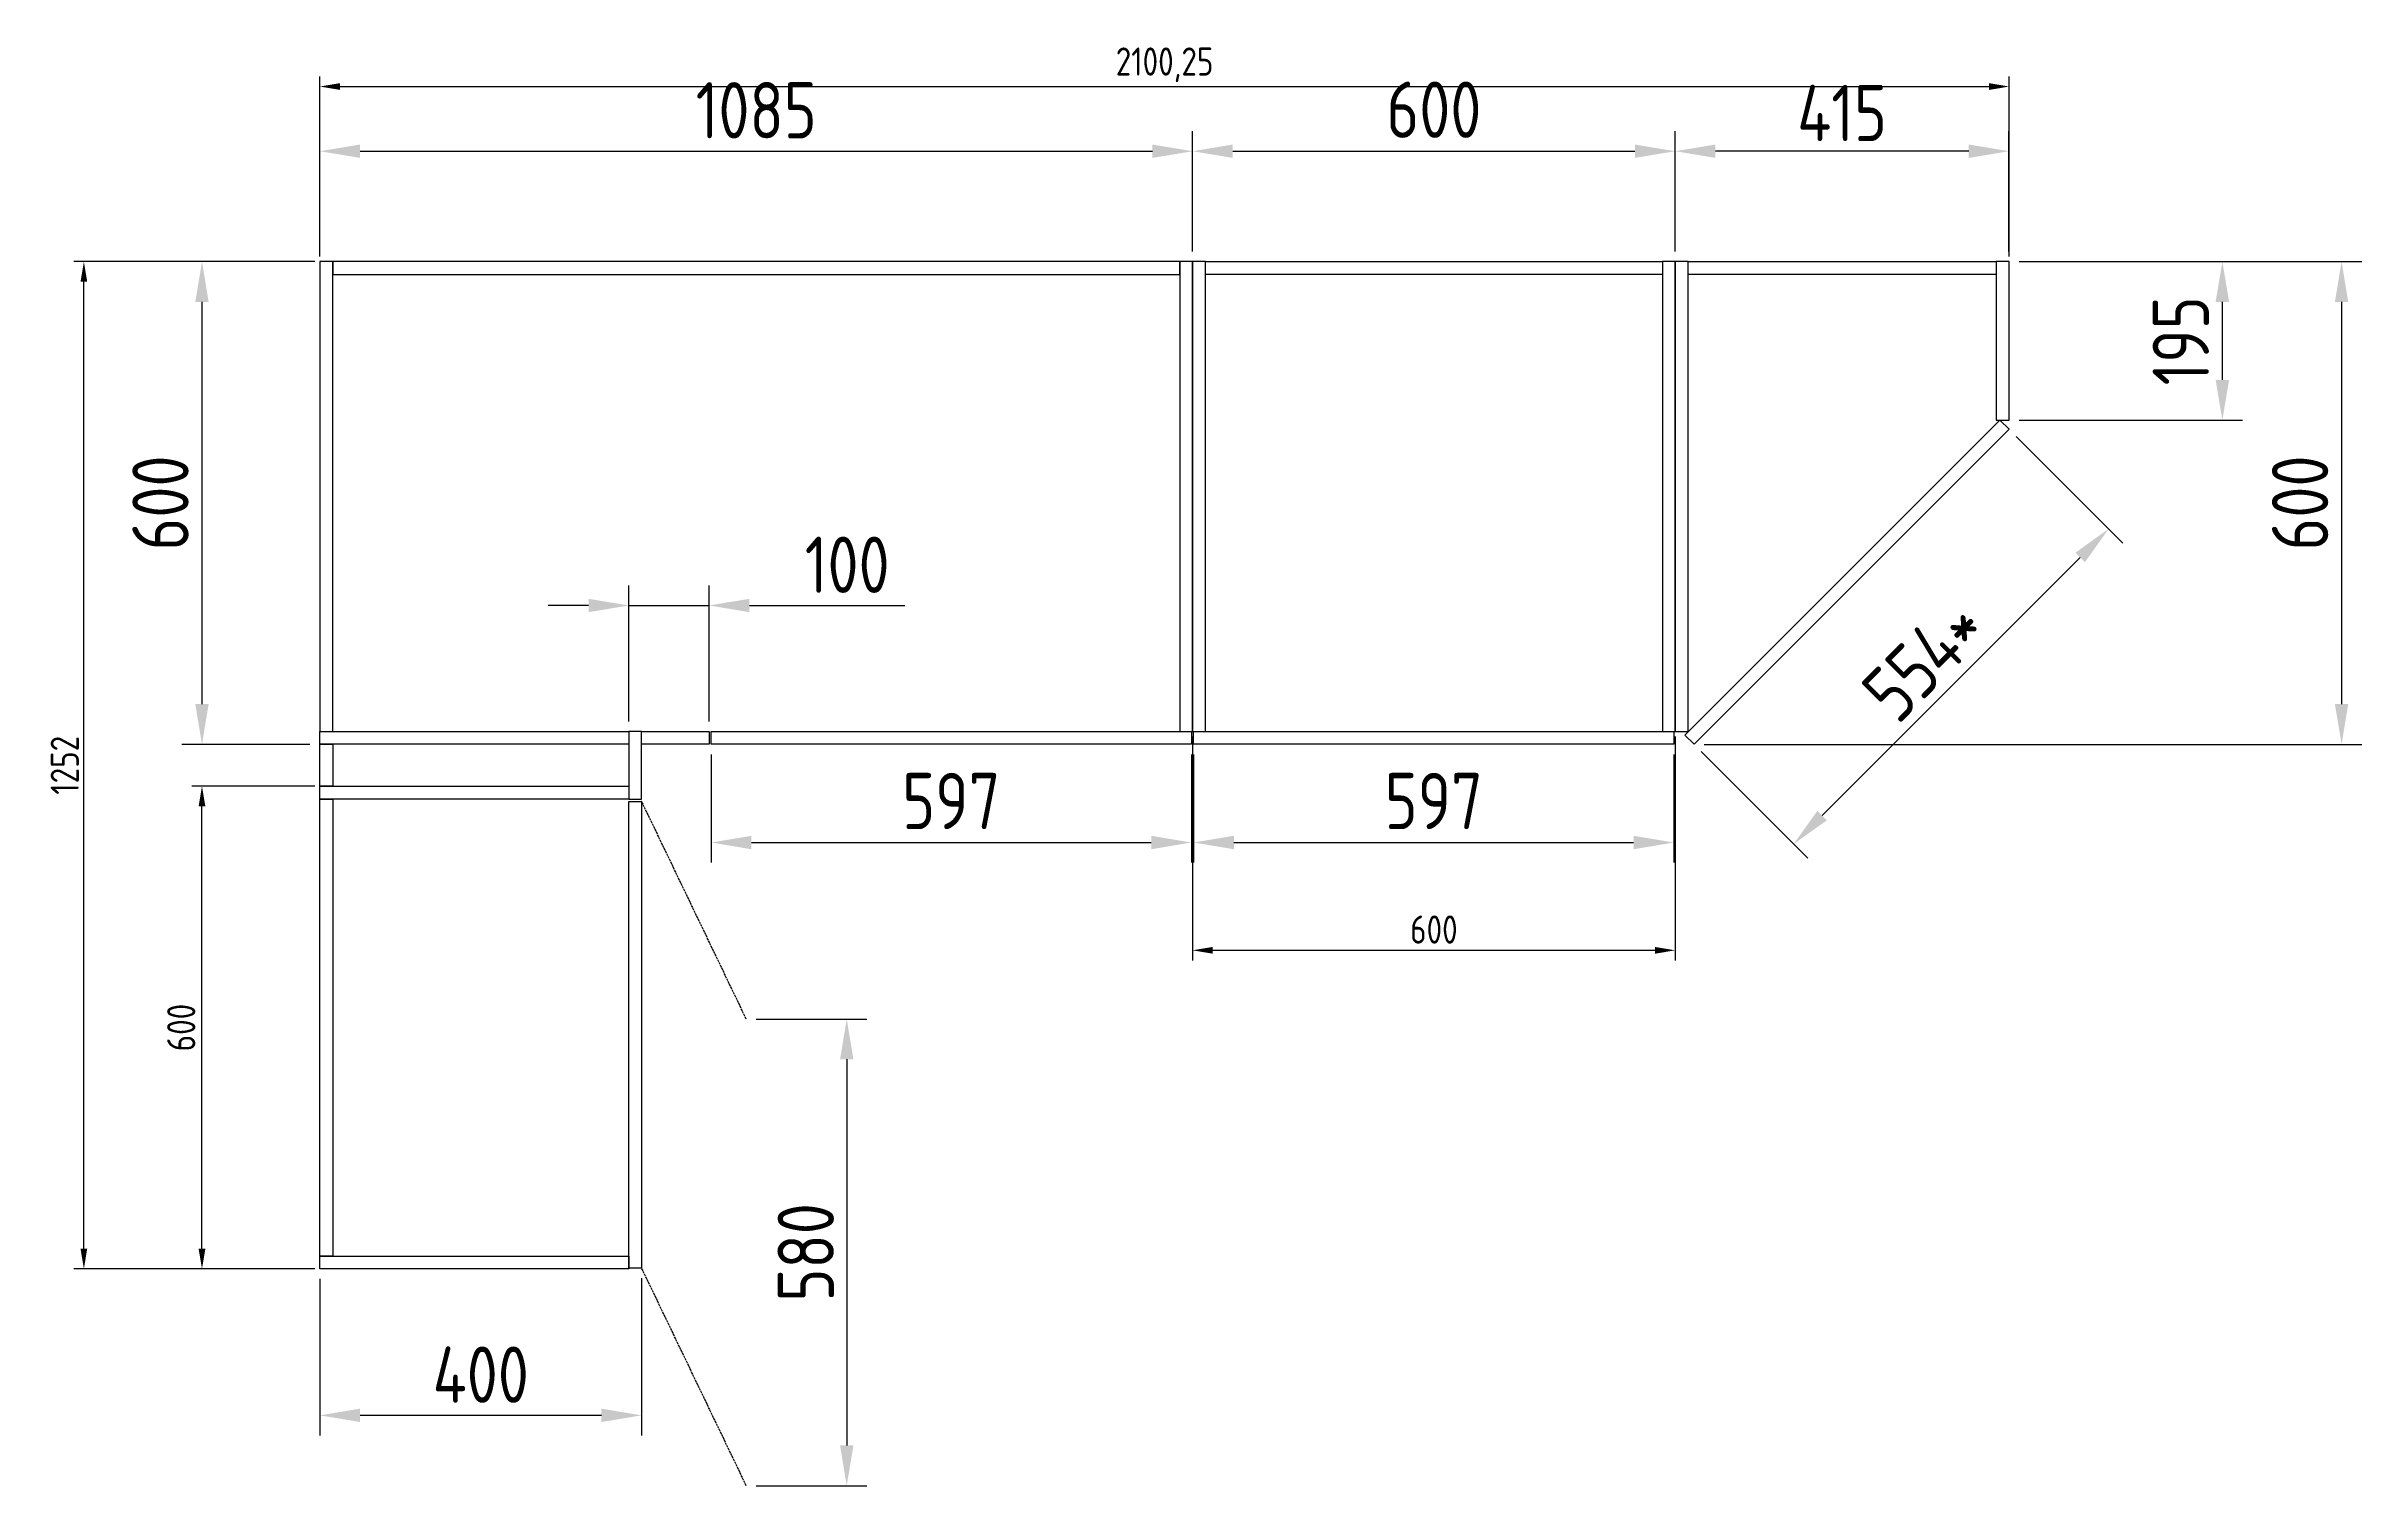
# Model space of a CAD drawing. Header units: millimetres. Extents: x 1713 to 34496, y -3951 to 7152.
# Drawn here: x 8964 to 11843, y 5010 to 6799 of the extents above; entities that cross this region are included whole.
import ezdxf

# ---------------------------------------------------------------- set-up
doc = ezdxf.new("R2010")
doc.units = ezdxf.units.MM
doc.linetypes.add('ACAD_ISO02W100', pattern=[15, 12, -3])
doc.layers.add('awcad.layer.СКД_технические_средства', color=7, linetype='Continuous', lineweight=30)
doc.styles.add('awcad.labels', font='eskd.shx')
doc.dimstyles.new('awcad.dim.building', dxfattribs={"dimtxt": 3.5, "dimasz": 2.5, "dimexe": 1.25, "dimexo": 0.625, "dimtad": 1, "dimtxsty": 'awcad.labels', "dimcen": 2.5, "dimadec": 0, "dimazin": 0, "dimtfac": 1, "dimtmove": 0, "dimatfit": 3, "dimldrblk": 'NONE', "dimfxl": 1, "dimarcsym": 0})

# ---------------------------------------------------------------- blocks, each defined once
blk = doc.blocks.new('*D30')
at = {"layer": 'awcad.layer.СКД_технические_средства', "color": 0, "linetype": 'ByBlock', "lineweight": -2}
for p, q in [((10389.6, 5940.9), (10389.6, 5662.6)), ((10989.6, 5940.9), (10989.6, 5662.6)), ((10414.6, 5675.1), (10964.6, 5675.1))]:
    blk.add_line(p, q, dxfattribs=at)
at = {"layer": 'awcad.layer.СКД_технические_средства', "color": 0, "linetype": 'ByBlock'}
for points in [[(10414.6, 5679.3), (10414.6, 5670.9), (10389.6, 5675.1)], [(10964.6, 5679.3), (10964.6, 5670.9), (10989.6, 5675.1)]]:
    blk.add_solid(points, dxfattribs=at)
at = {"layer": 'Defpoints', "color": 0, "linetype": 'ByBlock'}
for p in [(10389.6, 5947.1), (10989.6, 5947.1), (10989.6, 5675.1)]:
    blk.add_point(p, dxfattribs=at)
at = {"layer": 'awcad.layer.СКД_технические_средства', "color": 0, "linetype": 'ByBlock', "lineweight": -2, "insert": (10689.6, 5700.9), "char_height": 35, "attachment_point": 5, "style": 'awcad.labels'}
blk.add_mtext('600', dxfattribs=at)
blk = doc.blocks.new('_None')
blk = doc.blocks.new('*D33')
at = {"layer": 'awcad.layer.СКД_технические_средства', "color": 0, "linetype": 'ByBlock', "lineweight": -2}
for p, q in [((9298.4, 5879.1), (9145.5, 5879.1)), ((9158, 5304.1), (9158, 5854.1)), ((9298.4, 5279.1), (9145.5, 5279.1))]:
    blk.add_line(p, q, dxfattribs=at)
at = {"layer": 'awcad.layer.СКД_технические_средства', "color": 0, "linetype": 'ByBlock'}
for points in [[(9153.8, 5854.1), (9162.2, 5854.1), (9158, 5879.1)], [(9153.8, 5304.1), (9162.2, 5304.1), (9158, 5279.1)]]:
    blk.add_solid(points, dxfattribs=at)
at = {"layer": 'Defpoints', "color": 0, "linetype": 'ByBlock'}
for p in [(9158, 5879.1), (9304.6, 5879.1), (9304.6, 5279.1)]:
    blk.add_point(p, dxfattribs=at)
at = {"layer": 'awcad.layer.СКД_технические_средства', "color": 0, "linetype": 'ByBlock', "lineweight": -2, "insert": (9132.2, 5579.1), "char_height": 35, "attachment_point": 5, "rotation": 90, "style": 'awcad.labels'}
blk.add_mtext('600', dxfattribs=at)
blk = doc.blocks.new('*D36')
at = {"layer": 'awcad.layer.СКД_технические_средства', "color": 0, "linetype": 'ByBlock', "lineweight": -2}
for p, q in [((9298.4, 6531.1), (8998.7, 6531.1)), ((9011.2, 5304.1), (9011.2, 6506.1)), ((9298.4, 5279.1), (8998.7, 5279.1))]:
    blk.add_line(p, q, dxfattribs=at)
at = {"layer": 'awcad.layer.СКД_технические_средства', "color": 0, "linetype": 'ByBlock'}
for points in [[(9007, 6506.1), (9015.3, 6506.1), (9011.2, 6531.1)], [(9007, 5304.1), (9015.3, 5304.1), (9011.2, 5279.1)]]:
    blk.add_solid(points, dxfattribs=at)
at = {"layer": 'Defpoints', "color": 0, "linetype": 'ByBlock'}
for p in [(9011.2, 6531.1), (9304.6, 6531.1), (9304.6, 5279.1)]:
    blk.add_point(p, dxfattribs=at)
at = {"layer": 'awcad.layer.СКД_технические_средства', "color": 0, "linetype": 'ByBlock', "lineweight": -2, "insert": (8987.4, 5905.1), "char_height": 35, "attachment_point": 5, "rotation": 90, "style": 'awcad.labels'}
blk.add_mtext('1252', dxfattribs=at)
blk = doc.blocks.new('*D39')
at = {"layer": 'awcad.layer.СКД_технические_средства', "color": 0, "linetype": 'ByBlock', "lineweight": -2}
for p, q in [((9304.6, 6537.4), (9304.6, 6761.2)), ((9329.6, 6748.7), (11379.9, 6748.7)), ((11404.9, 6537.4), (11404.9, 6761.2))]:
    blk.add_line(p, q, dxfattribs=at)
at = {"layer": 'awcad.layer.СКД_технические_средства', "color": 0, "linetype": 'ByBlock'}
for points in [[(9329.6, 6752.9), (9329.6, 6744.5), (9304.6, 6748.7)], [(11379.9, 6752.9), (11379.9, 6744.5), (11404.9, 6748.7)]]:
    blk.add_solid(points, dxfattribs=at)
at = {"layer": 'Defpoints', "color": 0, "linetype": 'ByBlock'}
for p in [(11404.9, 6748.7), (9304.6, 6531.1), (11404.9, 6531.1)]:
    blk.add_point(p, dxfattribs=at)
at = {"layer": 'awcad.layer.СКД_технические_средства', "color": 0, "linetype": 'ByBlock', "lineweight": -2, "insert": (10354.8, 6775.7), "char_height": 35, "attachment_point": 5, "style": 'awcad.labels'}
blk.add_mtext('2100,25', dxfattribs=at)
blk = doc.blocks.new('*D42')
at = {"layer": 'awcad.layer.СКД_технические_средства', "color": 0, "linetype": 'ByBlock', "lineweight": -2, "transparency": 16777216}
for p, q in [((9292.1, 6531.1), (9133, 6531.1)), ((9158, 6481.1), (9158, 5981.1)), ((9292.1, 5931.1), (9133, 5931.1))]:
    blk.add_line(p, q, dxfattribs=at)
at = {"layer": 'awcad.layer.СКД_технические_средства', "color": 0, "linetype": 'ByBlock', "transparency": 16777216}
for points in [[(9149.7, 6481.1), (9166.3, 6481.1), (9158, 6531.1)], [(9149.7, 5981.1), (9166.3, 5981.1), (9158, 5931.1)]]:
    blk.add_solid(points, dxfattribs=at)
at = {"layer": 'Defpoints', "color": 0, "linetype": 'ByBlock', "transparency": 16777216}
for p in [(9304.6, 6531.1), (9158, 5931.1), (9304.6, 5931.1)]:
    blk.add_point(p, dxfattribs=at)
at = {"layer": 'awcad.layer.СКД_технические_средства', "color": 0, "linetype": 'ByBlock', "lineweight": -2, "transparency": 16777216, "insert": (9106.4, 6231.1), "char_height": 70, "attachment_point": 5, "rotation": 90, "style": 'awcad.labels'}
blk.add_mtext('600', dxfattribs=at)
blk = doc.blocks.new('*D45')
at = {"layer": 'awcad.layer.СКД_технические_средства', "color": 0, "linetype": 'ByBlock', "lineweight": -2, "transparency": 16777216}
for p, q in [((9638.6, 6103.7), (9588.6, 6103.7)), ((9688.6, 5959.6), (9688.6, 6128.7)), ((9688.6, 6103.7), (9788.6, 6103.7)), ((9788.6, 5959.6), (9788.6, 6128.7)), ((9838.6, 6103.7), (10031.8, 6103.7))]:
    blk.add_line(p, q, dxfattribs=at)
at = {"layer": 'awcad.layer.СКД_технические_средства', "color": 0, "linetype": 'ByBlock', "transparency": 16777216}
for points in [[(9638.6, 6112), (9638.6, 6095.4), (9688.6, 6103.7)], [(9838.6, 6112), (9838.6, 6095.4), (9788.6, 6103.7)]]:
    blk.add_solid(points, dxfattribs=at)
at = {"layer": 'Defpoints', "color": 0, "linetype": 'ByBlock', "transparency": 16777216}
for p in [(9788.6, 6103.7), (9688.6, 5947.1), (9788.6, 5947.1)]:
    blk.add_point(p, dxfattribs=at)
at = {"layer": 'awcad.layer.СКД_технические_средства', "color": 0, "linetype": 'ByBlock', "lineweight": -2, "transparency": 16777216, "insert": (9960.2, 6154.3), "char_height": 70, "attachment_point": 5, "style": 'awcad.labels'}
blk.add_mtext('100', dxfattribs=at)
blk = doc.blocks.new('*D48')
at = {"layer": 'awcad.layer.СКД_технические_средства', "color": 0, "linetype": 'ByBlock', "lineweight": -2, "transparency": 16777216}
for p, q in [((10390.9, 5918.6), (10390.9, 5784.1)), ((10987.9, 5918.6), (10987.9, 5784.1)), ((10440.9, 5809.1), (10937.9, 5809.1))]:
    blk.add_line(p, q, dxfattribs=at)
at = {"layer": 'awcad.layer.СКД_технические_средства', "color": 0, "linetype": 'ByBlock', "transparency": 16777216}
for points in [[(10440.9, 5817.4), (10440.9, 5800.7), (10390.9, 5809.1)], [(10937.9, 5817.4), (10937.9, 5800.7), (10987.9, 5809.1)]]:
    blk.add_solid(points, dxfattribs=at)
at = {"layer": 'Defpoints', "color": 0, "linetype": 'ByBlock', "transparency": 16777216}
for p in [(10390.9, 5931.1), (10987.9, 5931.1), (10987.9, 5809.1)]:
    blk.add_point(p, dxfattribs=at)
at = {"layer": 'awcad.layer.СКД_технические_средства', "color": 0, "linetype": 'ByBlock', "lineweight": -2, "transparency": 16777216, "insert": (10689.4, 5860.7), "char_height": 70, "attachment_point": 5, "style": 'awcad.labels'}
blk.add_mtext('597', dxfattribs=at)
blk = doc.blocks.new('*D51')
at = {"layer": 'awcad.layer.СКД_технические_средства', "color": 0, "linetype": 'ByBlock', "lineweight": -2, "transparency": 16777216}
for p, q in [((9791.1, 5918.6), (9791.1, 5784.1)), ((10388.1, 5918.6), (10388.1, 5784.1)), ((9841.1, 5809.1), (10338.1, 5809.1))]:
    blk.add_line(p, q, dxfattribs=at)
at = {"layer": 'awcad.layer.СКД_технические_средства', "color": 0, "linetype": 'ByBlock', "transparency": 16777216}
for points in [[(9841.1, 5817.4), (9841.1, 5800.7), (9791.1, 5809.1)], [(10338.1, 5817.4), (10338.1, 5800.7), (10388.1, 5809.1)]]:
    blk.add_solid(points, dxfattribs=at)
at = {"layer": 'Defpoints', "color": 0, "linetype": 'ByBlock', "transparency": 16777216}
for p in [(9791.1, 5931.1), (10388.1, 5931.1), (10388.1, 5809.1)]:
    blk.add_point(p, dxfattribs=at)
at = {"layer": 'awcad.layer.СКД_технические_средства', "color": 0, "linetype": 'ByBlock', "lineweight": -2, "transparency": 16777216, "insert": (10089.6, 5860.7), "char_height": 70, "attachment_point": 5, "style": 'awcad.labels'}
blk.add_mtext('597', dxfattribs=at)
blk = doc.blocks.new('*D54')
at = {"layer": 'awcad.layer.СКД_технические_средства', "color": 0, "linetype": 'ByBlock', "lineweight": -2, "transparency": 16777216}
for p, q in [((9847.2, 5589.7), (9984.6, 5589.7)), ((9959.6, 5539.7), (9959.6, 5059.7)), ((9847.2, 5009.7), (9984.6, 5009.7))]:
    blk.add_line(p, q, dxfattribs=at)
at = {"layer": 'awcad.layer.СКД_технические_средства', "color": 0, "linetype": 'ByBlock', "transparency": 16777216}
for points in [[(9951.3, 5539.7), (9967.9, 5539.7), (9959.6, 5589.7)], [(9951.3, 5059.7), (9967.9, 5059.7), (9959.6, 5009.7)]]:
    blk.add_solid(points, dxfattribs=at)
at = {"layer": 'Defpoints', "color": 0, "linetype": 'ByBlock', "transparency": 16777216}
for p in [(9834.7, 5589.7), (9834.7, 5009.7), (9959.6, 5009.7)]:
    blk.add_point(p, dxfattribs=at)
at = {"layer": 'awcad.layer.СКД_технические_средства', "color": 0, "linetype": 'ByBlock', "lineweight": -2, "transparency": 16777216, "insert": (9908.7, 5299.7), "char_height": 70, "attachment_point": 5, "rotation": 90, "style": 'awcad.labels'}
blk.add_mtext('580', dxfattribs=at)
blk = doc.blocks.new('*D57')
at = {"layer": 'awcad.layer.СКД_технические_средства', "color": 0, "linetype": 'ByBlock', "lineweight": -2, "transparency": 16777216}
for p, q in [((9304.6, 5266.6), (9304.6, 5072.1)), ((9704.6, 5267.6), (9704.6, 5072.1)), ((9654.6, 5097.1), (9354.6, 5097.1))]:
    blk.add_line(p, q, dxfattribs=at)
at = {"layer": 'awcad.layer.СКД_технические_средства', "color": 0, "linetype": 'ByBlock', "transparency": 16777216}
for points in [[(9354.6, 5105.4), (9354.6, 5088.8), (9304.6, 5097.1)], [(9654.6, 5105.4), (9654.6, 5088.8), (9704.6, 5097.1)]]:
    blk.add_solid(points, dxfattribs=at)
at = {"layer": 'Defpoints', "color": 0, "linetype": 'ByBlock', "transparency": 16777216}
for p in [(9304.6, 5279.1), (9704.6, 5280.1), (9304.6, 5097.1)]:
    blk.add_point(p, dxfattribs=at)
at = {"layer": 'awcad.layer.СКД_технические_средства', "color": 0, "linetype": 'ByBlock', "lineweight": -2, "transparency": 16777216, "insert": (9504.6, 5147.7), "char_height": 70, "attachment_point": 5, "style": 'awcad.labels'}
blk.add_mtext('400', dxfattribs=at)
blk = doc.blocks.new('*D63')
at = {"layer": 'awcad.layer.СКД_технические_средства', "color": 0, "linetype": 'ByBlock', "lineweight": -2, "transparency": 16777216}
for p, q in [((11417.1, 6531.1), (11694.9, 6531.1)), ((11669.9, 6384.1), (11669.9, 6481.1)), ((11417.1, 6334.1), (11694.9, 6334.1))]:
    blk.add_line(p, q, dxfattribs=at)
at = {"layer": 'awcad.layer.СКД_технические_средства', "color": 0, "linetype": 'ByBlock', "transparency": 16777216}
for points in [[(11661.5, 6481.1), (11678.2, 6481.1), (11669.9, 6531.1)], [(11661.5, 6384.1), (11678.2, 6384.1), (11669.9, 6334.1)]]:
    blk.add_solid(points, dxfattribs=at)
at = {"layer": 'Defpoints', "color": 0, "linetype": 'ByBlock', "transparency": 16777216}
for p in [(11404.6, 6531.1), (11669.9, 6531.1), (11404.6, 6334.1)]:
    blk.add_point(p, dxfattribs=at)
at = {"layer": 'awcad.layer.СКД_технические_средства', "color": 0, "linetype": 'ByBlock', "lineweight": -2, "transparency": 16777216, "insert": (11618.2, 6432.6), "char_height": 70, "attachment_point": 5, "rotation": 90, "style": 'awcad.labels'}
blk.add_mtext('195', dxfattribs=at)
blk = doc.blocks.new('*D66')
at = {"layer": 'awcad.layer.СКД_технические_средства', "color": 0, "linetype": 'ByBlock', "lineweight": -2, "transparency": 16777216}
for p, q in [((11417.1, 6531.1), (11843.1, 6531.1)), ((11818.1, 6481.1), (11818.1, 5981.1)), ((11025.5, 5931.1), (11843.1, 5931.1))]:
    blk.add_line(p, q, dxfattribs=at)
at = {"layer": 'awcad.layer.СКД_технические_средства', "color": 0, "linetype": 'ByBlock', "transparency": 16777216}
for points in [[(11809.8, 6481.1), (11826.4, 6481.1), (11818.1, 6531.1)], [(11809.8, 5981.1), (11826.4, 5981.1), (11818.1, 5931.1)]]:
    blk.add_solid(points, dxfattribs=at)
at = {"layer": 'Defpoints', "color": 0, "linetype": 'ByBlock', "transparency": 16777216}
for p in [(11404.6, 6531.1), (11013, 5931.1), (11818.1, 5931.1)]:
    blk.add_point(p, dxfattribs=at)
at = {"layer": 'awcad.layer.СКД_технические_средства', "color": 0, "linetype": 'ByBlock', "lineweight": -2, "transparency": 16777216, "insert": (11766.5, 6231.1), "char_height": 70, "attachment_point": 5, "rotation": 90, "style": 'awcad.labels'}
blk.add_mtext('600', dxfattribs=at)
blk = doc.blocks.new('*D69')
at = {"layer": 'awcad.layer.СКД_технические_средства', "color": 0, "linetype": 'ByBlock', "lineweight": -2, "transparency": 16777216}
for p, q in [((10989.6, 6543.6), (10989.6, 6693.3)), ((11404.6, 6543.6), (11404.6, 6693.3)), ((11354.6, 6668.3), (11039.6, 6668.3))]:
    blk.add_line(p, q, dxfattribs=at)
at = {"layer": 'awcad.layer.СКД_технические_средства', "color": 0, "linetype": 'ByBlock', "transparency": 16777216}
for points in [[(11039.6, 6676.6), (11039.6, 6660), (10989.6, 6668.3)], [(11354.6, 6676.6), (11354.6, 6660), (11404.6, 6668.3)]]:
    blk.add_solid(points, dxfattribs=at)
at = {"layer": 'Defpoints', "color": 0, "linetype": 'ByBlock', "transparency": 16777216}
for p in [(10989.6, 6668.3), (10989.6, 6531.1), (11404.6, 6531.1)]:
    blk.add_point(p, dxfattribs=at)
at = {"layer": 'awcad.layer.СКД_технические_средства', "color": 0, "linetype": 'ByBlock', "lineweight": -2, "transparency": 16777216, "insert": (11197.1, 6715.8), "char_height": 70, "attachment_point": 5, "style": 'awcad.labels'}
blk.add_mtext('415', dxfattribs=at)
blk = doc.blocks.new('*D72')
at = {"layer": 'awcad.layer.СКД_технические_средства', "color": 0, "linetype": 'ByBlock', "lineweight": -2, "transparency": 16777216}
for p, q in [((11413.5, 6313.9), (11546.2, 6181.2)), ((11172.3, 5842.6), (11493.2, 6163.5)), ((11021.9, 5922.3), (11154.6, 5789.6))]:
    blk.add_line(p, q, dxfattribs=at)
at = {"layer": 'awcad.layer.СКД_технические_средства', "color": 0, "linetype": 'ByBlock', "transparency": 16777216}
for points in [[(11487.3, 6169.4), (11499.1, 6157.6), (11528.5, 6198.9)], [(11166.4, 5848.5), (11178.2, 5836.7), (11136.9, 5807.2)]]:
    blk.add_solid(points, dxfattribs=at)
at = {"layer": 'Defpoints', "color": 0, "linetype": 'ByBlock', "transparency": 16777216}
for p in [(11404.6, 6322.8), (11528.5, 6198.9), (11013, 5931.1)]:
    blk.add_point(p, dxfattribs=at)
at = {"layer": 'awcad.layer.СКД_технические_средства', "color": 0, "linetype": 'ByBlock', "lineweight": -2, "transparency": 16777216, "insert": (11299.1, 6036.6), "char_height": 70, "attachment_point": 5, "rotation": 45, "style": 'awcad.labels'}
blk.add_mtext('554*', dxfattribs=at)
blk = doc.blocks.new('*D433')
at = {"layer": 'awcad.layer.СКД_технические_средства', "color": 0, "linetype": 'ByBlock', "lineweight": -2, "transparency": 16777216}
for p, q in [((9304.6, 6543.6), (9304.6, 6693.3)), ((10389.6, 6543.6), (10389.6, 6693.3)), ((9354.6, 6668.3), (10339.6, 6668.3))]:
    blk.add_line(p, q, dxfattribs=at)
at = {"layer": 'awcad.layer.СКД_технические_средства', "color": 0, "linetype": 'ByBlock', "transparency": 16777216}
for points in [[(9354.6, 6676.6), (9354.6, 6660), (9304.6, 6668.3)], [(10339.6, 6676.6), (10339.6, 6660), (10389.6, 6668.3)]]:
    blk.add_solid(points, dxfattribs=at)
at = {"layer": 'Defpoints', "color": 0, "linetype": 'ByBlock', "transparency": 16777216}
for p in [(10389.6, 6668.3), (9304.6, 6531.1), (10389.6, 6531.1)]:
    blk.add_point(p, dxfattribs=at)
at = {"layer": 'awcad.layer.СКД_технические_средства', "color": 0, "linetype": 'ByBlock', "lineweight": -2, "transparency": 16777216, "insert": (9847.1, 6719.2), "char_height": 70, "attachment_point": 5, "style": 'awcad.labels'}
blk.add_mtext('1085', dxfattribs=at)
blk = doc.blocks.new('*D437')
at = {"layer": 'awcad.layer.СКД_технические_средства', "color": 0, "linetype": 'ByBlock', "lineweight": -2, "transparency": 16777216}
for p, q in [((10389.6, 6543.6), (10389.6, 6693.3)), ((10989.6, 6543.6), (10989.6, 6693.3)), ((10439.6, 6668.3), (10939.6, 6668.3))]:
    blk.add_line(p, q, dxfattribs=at)
at = {"layer": 'awcad.layer.СКД_технические_средства', "color": 0, "linetype": 'ByBlock', "transparency": 16777216}
for points in [[(10439.6, 6676.6), (10439.6, 6660), (10389.6, 6668.3)], [(10939.6, 6676.6), (10939.6, 6660), (10989.6, 6668.3)]]:
    blk.add_solid(points, dxfattribs=at)
at = {"layer": 'Defpoints', "color": 0, "linetype": 'ByBlock', "transparency": 16777216}
for p in [(10989.6, 6668.3), (10389.6, 6531.1), (10989.6, 6531.1)]:
    blk.add_point(p, dxfattribs=at)
at = {"layer": 'awcad.layer.СКД_технические_средства', "color": 0, "linetype": 'ByBlock', "lineweight": -2, "transparency": 16777216, "insert": (10689.6, 6719.9), "char_height": 70, "attachment_point": 5, "style": 'awcad.labels'}
blk.add_mtext('600', dxfattribs=at)

msp = doc.modelspace()

# ---------------------------------------------------------------- linework, layer by layer
at = {"color": 3, "linetype": 'ACAD_ISO02W100', "ltscale": 0.25}
for p, q in [((9834.695, 5589.688), (9704.647, 5860.143)), ((9834.695, 5009.688), (9704.647, 5280.143))]:
    msp.add_line(p, q, dxfattribs=at)
for points in [[(9320.647, 6531.143), (9304.647, 6531.143), (9304.647, 5947.143), (9320.647, 5947.143)], [(9320.647, 6531.143), (9320.647, 6515.143), (10373.647, 6515.143), (10373.647, 6531.143)], [(10373.647, 5947.143), (10389.647, 5947.143), (10389.647, 6531.143), (10373.647, 6531.143)], [(10389.647, 5947.143), (10405.647, 5947.143), (10405.647, 6531.143), (10389.647, 6531.143)], [(10406.397, 6531.143), (10973.647, 6531.143), (10973.647, 6515.143), (10405.647, 6515.143), (10405.647, 6531.143)], [(10973.647, 5947.143), (10989.647, 5947.143), (10989.647, 6531.143), (10973.647, 6531.143)], [(10989.647, 5947.143), (11005.647, 5947.143), (11005.647, 6531.143), (10989.647, 6531.143)], [(11006.397, 6531.143), (11388.647, 6531.143), (11388.647, 6515.143), (11005.647, 6515.143), (11005.647, 6531.143)], [(11388.647, 6334.079), (11404.647, 6334.079), (11404.647, 6531.143), (11388.647, 6531.143)], [(9688.647, 5947.143), (9688.647, 5931.143), (9304.647, 5931.143), (9304.647, 5947.143)], [(9304.647, 5879.143), (9304.647, 5931.143), (9320.647, 5931.143), (9320.647, 5879.143)], [(9704.647, 5863.143), (9704.647, 5947.143), (9688.647, 5947.143), (9688.647, 5863.143)], [(9704.647, 5931.143), (9704.647, 5947.143), (9788.647, 5947.143), (9788.647, 5931.143)], [(9688.647, 5879.143), (9688.647, 5863.143), (9304.647, 5863.143), (9304.647, 5879.143)], [(9320.647, 5295.143), (9304.647, 5295.143), (9304.647, 5863.143), (9320.647, 5863.143)], [(9688.647, 5295.143), (9688.647, 5279.143), (9304.647, 5279.143), (9304.647, 5295.143)]]:
    msp.add_lwpolyline(points, close=True)
at = {"color": 3}
msp.add_lwpolyline([(11404.647, 6322.766), (11393.333, 6334.079), (11001.71, 5942.457), (11013.024, 5931.143), (11404.647, 6322.766)], dxfattribs=at)
for points in [[(9791.147, 5931.143), (9791.147, 5947.143), (10388.147, 5947.143), (10388.147, 5931.143), (9791.147, 5931.143)], [(10390.897, 5931.143), (10390.897, 5947.143), (10987.897, 5947.143), (10987.897, 5931.143), (10390.897, 5931.143)], [(9688.647, 5860.143), (9704.647, 5860.143), (9704.647, 5280.143), (9688.647, 5280.143), (9688.647, 5860.143)]]:
    msp.add_lwpolyline(points, close=True, dxfattribs=at)

# ---------------------------------------------------------------- dimensions: what is measured, and where the dimension line sits
at = {"layer": 'awcad.layer.СКД_технические_средства', "color": 253, "linetype": 'ByBlock', "lineweight": -2}
for base, p1, p2, angle, picture, middle in [((11404.897, 6748.69), (9304.647, 6531.143), (11404.897, 6531.143), 180, '*D39', (10354.772, 6775.717)), ((10989.647, 6668.287), (11404.647, 6531.143), (10989.647, 6531.143), 180, '*D69', (11197.147, 6715.787)), ((9011.175, 6531.143), (9304.647, 5279.143), (9304.647, 6531.143), 90, '*D36', (8987.425, 5905.143)), ((9157.993, 5931.143), (9304.647, 6531.143), (9304.647, 5931.143), 90, '*D42', (9106.351, 6231.143)), ((11818.104, 5931.143), (11404.647, 6531.143), (11013.024, 5931.143), 90, '*D66', (11766.461, 6231.143)), ((9788.647, 6103.713), (9688.647, 5947.143), (9788.647, 5947.143), 180, '*D45', (9960.2, 6154.319)), ((10388.147, 5809.083), (9791.147, 5931.143), (10388.147, 5931.143), 180, '*D51', (10089.647, 5860.725)), ((10989.647, 5675.113), (10389.647, 5947.143), (10989.647, 5947.143), 180, '*D30', (10689.647, 5700.934)), ((9157.993, 5879.143), (9304.647, 5279.143), (9304.647, 5879.143), 90, '*D33', (9132.172, 5579.143)), ((9959.592, 5009.688), (9834.695, 5589.688), (9834.695, 5009.688), 90, '*D54', (9908.727, 5299.688)), ((9304.647, 5097.111), (9704.647, 5280.143), (9304.647, 5279.143), 180, '*D57', (9504.647, 5147.718))]:
    dim = msp.add_linear_dim(base=base, p1=p1, p2=p2, angle=angle, dimstyle='awcad.dim.building', dxfattribs=at)
    dim.commit()
    dim.dimension.update_dxf_attribs({"geometry": picture, "text_midpoint": middle})
dim = msp.add_linear_dim(base=(10389.647, 6668.287), p1=(9304.647, 6531.143), p2=(10389.647, 6531.143), dimstyle='awcad.dim.building', dxfattribs=at)
dim.commit()
dim.dimension.update_dxf_attribs({"geometry": '*D433', "text_midpoint": (9847.147, 6719.152)})
dim = msp.add_linear_dim(base=(10989.647, 6668.287), p1=(10389.647, 6531.143), p2=(10989.647, 6531.143), dimstyle='awcad.dim.building', dxfattribs=at)
dim.commit()
dim.dimension.update_dxf_attribs({"geometry": '*D437', "text_midpoint": (10689.647, 6668.287), "dimtype": 160})
dim = msp.add_linear_dim(base=(11669.88, 6531.143), p1=(11404.647, 6334.079), p2=(11404.647, 6531.143), angle=90, text='195', dimstyle='awcad.dim.building', dxfattribs=at)
dim.commit()
dim.dimension.update_dxf_attribs({"geometry": '*D63', "text_midpoint": (11618.238, 6432.611)})
at = {"layer": 'awcad.layer.СКД_технические_средства', "color": 251, "linetype": 'ByBlock', "lineweight": -2}
dim = msp.add_aligned_dim(p1=(11013.024, 5931.143), p2=(11404.647, 6322.766), distance=-175.214, text='554*', dimstyle='awcad.dim.building', dxfattribs=at)
dim.commit()
dim.dimension.update_dxf_attribs({"geometry": '*D72', "text_midpoint": (11299.142, 6036.647)})
at = {"layer": 'awcad.layer.СКД_технические_средства', "color": 253, "linetype": 'ByBlock', "lineweight": -2}
dim = msp.add_linear_dim(base=(10987.897, 5809.083), p1=(10390.897, 5931.143), p2=(10987.897, 5931.143), angle=180, dimstyle='awcad.dim.building', override={"dimtad": 3}, dxfattribs=at)
dim.commit()
dim.dimension.update_dxf_attribs({"geometry": '*D48', "text_midpoint": (10689.397, 5809.083), "dimtype": 160})

doc.saveas('drawing.dxf')
